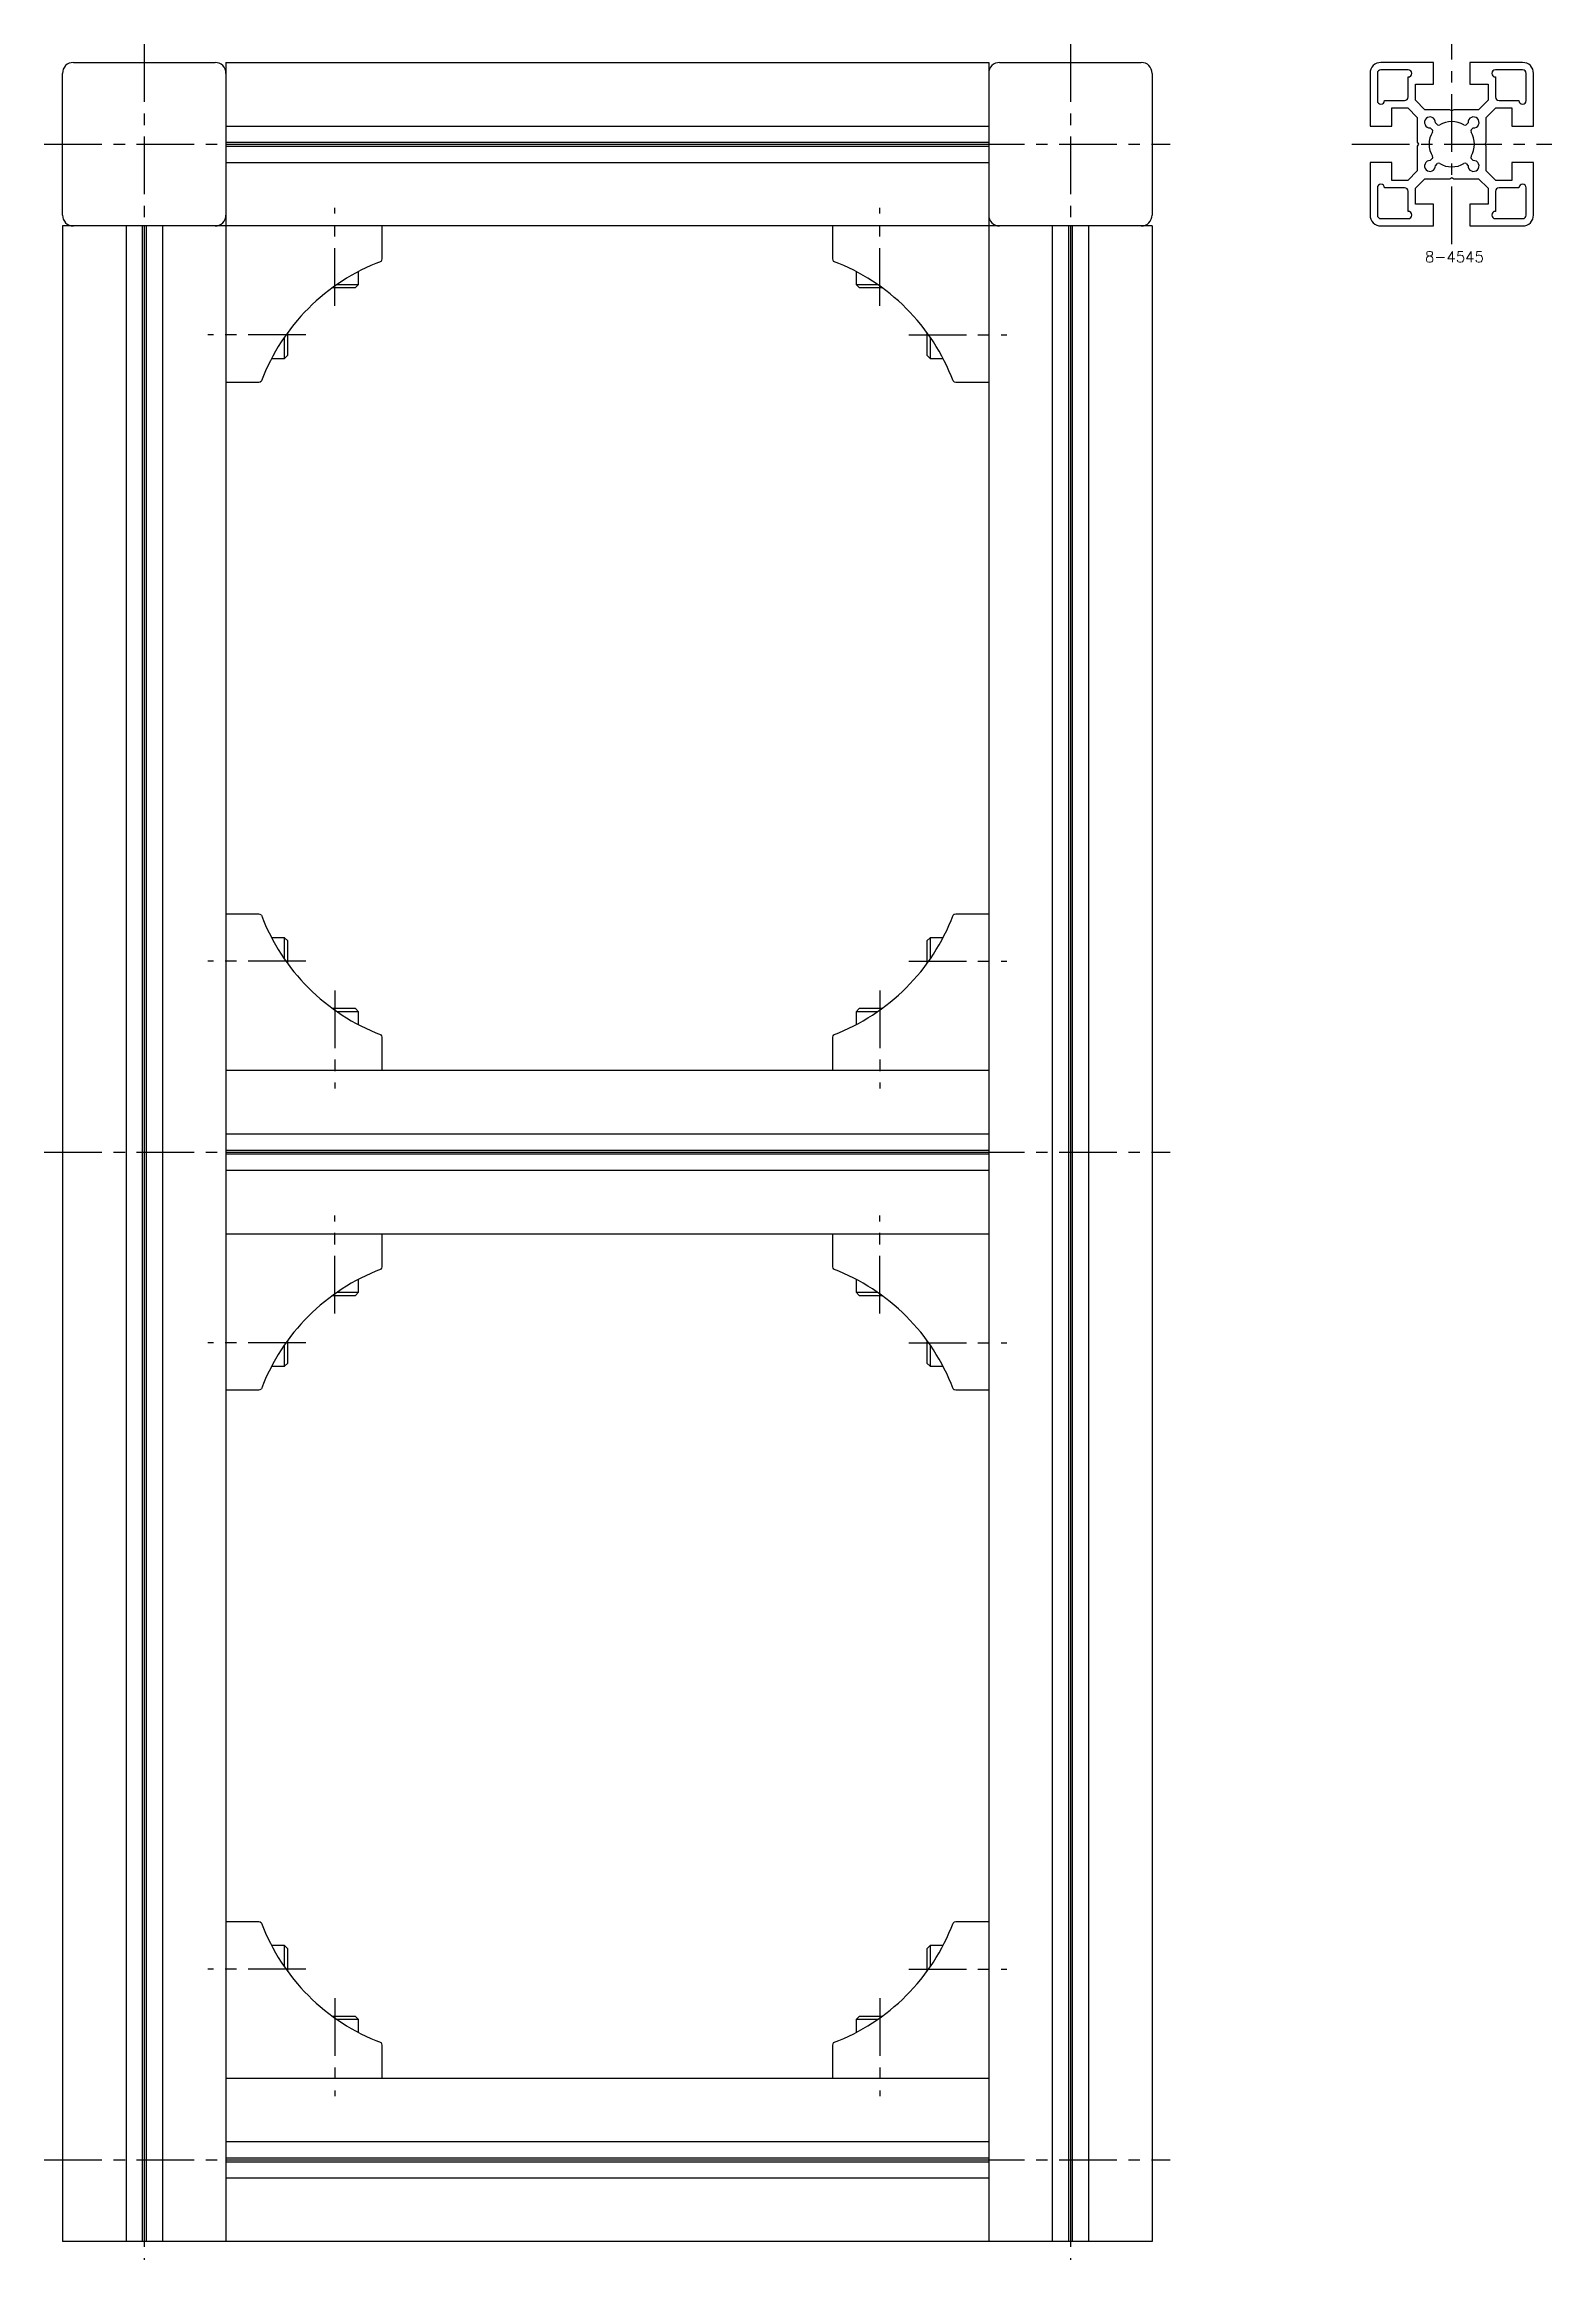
# Model space of a CAD drawing. Extents: x -5 to 776, y -8 to 975.
# Drawn here: x 361 to 776, y 5 to 615 of the extents above; entities that cross this region are included whole.
import ezdxf

# ---------------------------------------------------------------- set-up
doc = ezdxf.new("R2010")
doc.units = 0
doc.header["$LTSCALE"] = 0.5
doc.linetypes.add('CENTER', pattern=[50.8, 31.75, -6.35, 6.35, -6.35])
for name, color, linetype in [('MSM_CENTER', 1, 'CENTER'), ('MSM_CONTINUOUS', 7, 'CONTINUOUS'), ('MSM_PART_NUMBER', 7, 'CONTINUOUS')]:
    doc.layers.add(name, color=color, linetype=linetype)
doc.styles.get("Standard").update_dxf_attribs({"font": 'txt.shx', "height": 3, "bigfont": 'bigfont.shx'})

# ---------------------------------------------------------------- blocks, each defined once
blk = doc.blocks.new('*U10')
at = {"layer": 'MSM_PART_NUMBER'}
blk.add_text('8-4545', height=3, dxfattribs=at).set_placement((741.12, 554.97))

msp = doc.modelspace()

# ---------------------------------------------------------------- linework, layer by layer
at = {"layer": 'MSM_CENTER'}
for p, q in [((388.5, 615), (388.5, 5)), ((643.5, 615), (643.5, 5)), ((748.5, 560), (748.5, 615)), ((361, 587.5), (671, 587.5)), ((721, 587.5), (776, 587.5)), ((441, 543), (441, 570)), ((591, 543), (591, 570)), ((433, 535), (406, 535)), ((599, 535), (626, 535)), ((433, 362.5), (406, 362.5)), ((599, 362.5), (626, 362.5)), ((441, 354.5), (441, 327.5)), ((591, 354.5), (591, 327.5)), ((361, 310), (671, 310)), ((441, 265.5), (441, 292.5)), ((591, 265.5), (591, 292.5)), ((433, 257.5), (406, 257.5)), ((599, 257.5), (626, 257.5)), ((433, 85), (406, 85)), ((599, 85), (626, 85)), ((441, 77), (441, 50)), ((591, 77), (591, 50)), ((361, 32.5), (671, 32.5))]:
    msp.add_line(p, q, dxfattribs=at)
at = {"layer": 'MSM_CONTINUOUS'}
for p, q in [((369, 610), (408, 610)), ((411, 610), (411, 10)), ((411, 610), (621, 610)), ((621, 610), (621, 10)), ((624, 610), (663, 610)), ((743.5, 610), (729, 610)), ((743.5, 604), (743.5, 610)), ((768, 610), (753.5, 610)), ((753.5, 610), (753.5, 604)), ((366, 568), (366, 607)), ((666, 607), (666, 568)), ((726, 607), (726, 592.5)), ((728, 607), (728, 599.5)), ((736.5, 608), (729, 608)), ((736.5, 600.5), (736.5, 606)), ((738.5, 599.62), (738.5, 604)), ((738.5, 604), (743.5, 604)), ((753.5, 604), (758.5, 604)), ((758.5, 604), (758.5, 599.62)), ((768, 608), (760.5, 608)), ((760.5, 606), (760.5, 600.5)), ((769, 599.5), (769, 607)), ((771, 592.5), (771, 607)), ((730, 599.5), (735.5, 599.5)), ((741.12, 597), (738.5, 599.62)), ((758.5, 599.62), (755.88, 597)), ((761.5, 599.5), (767, 599.5)), ((411, 592.5), (621, 592.5)), ((726, 592.5), (732, 592.5)), ((732, 592.5), (732, 597.5)), ((732, 597.5), (736.38, 597.5)), ((736.38, 597.5), (739, 594.88)), ((739, 594.88), (739, 588.02)), ((747.98, 597), (741.12, 597)), ((742.58, 592), (743.14, 591.45)), ((744.55, 592.86), (744, 593.42)), ((748.5, 596.7), (747.98, 597)), ((749.02, 597), (748.5, 596.7)), ((755.88, 597), (749.02, 597)), ((753, 593.42), (752.45, 592.86)), ((753.86, 591.45), (754.42, 592)), ((758, 594.88), (760.62, 597.5)), ((758, 588.02), (758, 594.88)), ((760.62, 597.5), (765, 597.5)), ((765, 597.5), (765, 592.5)), ((765, 592.5), (771, 592.5)), ((411, 588.02), (621, 588.02)), ((411, 587.5), (621, 587.5)), ((411, 586.98), (621, 586.98)), ((739, 588.02), (739.3, 587.5)), ((739.3, 587.5), (739, 586.98)), ((739, 586.98), (739, 580.12)), ((757.7, 587.5), (758, 588.02)), ((758, 586.98), (757.7, 587.5)), ((758, 580.12), (758, 586.98)), ((411, 582.5), (621, 582.5)), ((732, 582.5), (726, 582.5)), ((726, 582.5), (726, 568)), ((732, 577.5), (732, 582.5)), ((739, 580.12), (736.38, 577.5)), ((743.14, 583.55), (742.58, 583)), ((744, 581.58), (744.55, 582.14)), ((752.45, 582.14), (753, 581.58)), ((754.42, 583), (753.86, 583.55)), ((760.62, 577.5), (758, 580.12)), ((771, 582.5), (765, 582.5)), ((765, 582.5), (765, 577.5)), ((771, 568), (771, 582.5)), ((728, 575.5), (728, 568)), ((735.5, 575.5), (730, 575.5)), ((736.38, 577.5), (732, 577.5)), ((736.5, 569), (736.5, 574.5)), ((738.5, 575.38), (741.12, 578)), ((738.5, 571), (738.5, 575.38)), ((741.12, 578), (747.98, 578)), ((747.98, 578), (748.5, 578.3)), ((748.5, 578.3), (749.02, 578)), ((749.02, 578), (755.88, 578)), ((755.88, 578), (758.5, 575.38)), ((758.5, 575.38), (758.5, 571)), ((760.5, 574.5), (760.5, 569)), ((765, 577.5), (760.62, 577.5)), ((767, 575.5), (761.5, 575.5)), ((769, 568), (769, 575.5)), ((743.5, 571), (738.5, 571)), ((743.5, 565), (743.5, 571)), ((758.5, 571), (753.5, 571)), ((753.5, 571), (753.5, 565)), ((666, 565), (366, 565)), ((366, 565), (366, 10)), ((383.5, 565), (383.5, 10)), ((387.98, 565), (387.98, 10)), ((388.5, 565), (388.5, 10)), ((389.02, 565), (389.02, 10)), ((393.5, 565), (393.5, 10)), ((454, 555.91), (454, 565)), ((578, 565), (578, 555.91)), ((638.5, 565), (638.5, 10)), ((642.98, 565), (642.98, 10)), ((643.5, 565), (643.5, 10)), ((644.02, 565), (644.02, 10)), ((648.5, 565), (648.5, 10)), ((666, 565), (666, 10)), ((729, 567), (736.5, 567)), ((729, 565), (743.5, 565)), ((753.5, 565), (768, 565)), ((760.5, 567), (768, 567)), ((447.5, 548.87), (447.5, 552.42)), ((584.5, 552.42), (584.5, 548.87)), ((440.39, 548), (446.63, 548)), ((441.61, 548.87), (447.5, 548.87)), ((446.63, 548), (447.5, 548.87)), ((584.5, 548.87), (585.37, 548)), ((584.5, 548.87), (590.39, 548.87)), ((585.37, 548), (591.61, 548)), ((427.13, 528.5), (427.13, 534.39)), ((428, 529.37), (428, 535.61)), ((604, 535.61), (604, 529.37)), ((604.87, 534.39), (604.87, 528.5)), ((423.58, 528.5), (427.13, 528.5)), ((427.13, 528.5), (428, 529.37)), ((604, 529.37), (604.87, 528.5)), ((604.87, 528.5), (608.42, 528.5)), ((411, 522), (420.09, 522)), ((611.91, 522), (621, 522)), ((420.09, 375.5), (411, 375.5)), ((621, 375.5), (611.91, 375.5)), ((427.13, 369), (423.58, 369)), ((428, 368.13), (427.13, 369)), ((427.13, 363.11), (427.13, 369)), ((428, 361.89), (428, 368.13)), ((604.87, 369), (604, 368.13)), ((604, 368.13), (604, 361.89)), ((608.42, 369), (604.87, 369)), ((604.87, 369), (604.87, 363.11)), ((446.63, 349.5), (440.39, 349.5)), ((447.5, 348.63), (441.61, 348.63)), ((447.5, 348.63), (446.63, 349.5)), ((447.5, 345.08), (447.5, 348.63)), ((585.37, 349.5), (584.5, 348.63)), ((584.5, 348.63), (584.5, 345.08)), ((590.39, 348.63), (584.5, 348.63)), ((591.61, 349.5), (585.37, 349.5)), ((454, 332.5), (454, 341.59)), ((578, 341.59), (578, 332.5)), ((411, 332.5), (621, 332.5)), ((411, 315), (621, 315)), ((411, 310.52), (621, 310.52)), ((411, 310), (621, 310)), ((411, 309.48), (621, 309.48)), ((411, 305), (621, 305)), ((411, 287.5), (621, 287.5)), ((454, 278.41), (454, 287.5)), ((578, 287.5), (578, 278.41)), ((447.5, 271.37), (447.5, 274.92)), ((584.5, 274.92), (584.5, 271.37)), ((440.39, 270.5), (446.63, 270.5)), ((441.61, 271.37), (447.5, 271.37)), ((446.63, 270.5), (447.5, 271.37)), ((584.5, 271.37), (585.37, 270.5)), ((584.5, 271.37), (590.39, 271.37)), ((585.37, 270.5), (591.61, 270.5)), ((427.13, 251), (427.13, 256.89)), ((428, 251.87), (428, 258.11)), ((604, 258.11), (604, 251.87)), ((604.87, 256.89), (604.87, 251)), ((423.58, 251), (427.13, 251)), ((427.13, 251), (428, 251.87)), ((604, 251.87), (604.87, 251)), ((604.87, 251), (608.42, 251)), ((411, 244.5), (420.09, 244.5)), ((611.91, 244.5), (621, 244.5)), ((420.09, 98), (411, 98)), ((621, 98), (611.91, 98)), ((427.13, 91.5), (423.58, 91.5)), ((428, 90.63), (427.13, 91.5)), ((427.13, 85.61), (427.13, 91.5)), ((604.87, 91.5), (604, 90.63)), ((608.42, 91.5), (604.87, 91.5)), ((604.87, 91.5), (604.87, 85.61)), ((428, 84.39), (428, 90.63)), ((604, 90.63), (604, 84.39)), ((446.63, 72), (440.39, 72)), ((447.5, 71.13), (441.61, 71.13)), ((447.5, 71.13), (446.63, 72)), ((447.5, 67.58), (447.5, 71.13)), ((585.37, 72), (584.5, 71.13)), ((584.5, 71.13), (584.5, 67.58)), ((590.39, 71.13), (584.5, 71.13)), ((591.61, 72), (585.37, 72)), ((454, 55), (454, 64.09)), ((578, 64.09), (578, 55)), ((411, 55), (621, 55)), ((411, 37.5), (621, 37.5)), ((411, 33.02), (621, 33.02)), ((411, 32.5), (621, 32.5)), ((411, 31.98), (621, 31.98)), ((411, 27.5), (621, 27.5)), ((666, 10), (366, 10))]:
    msp.add_line(p, q, dxfattribs=at)
for centre, radius, start, end in [((369, 607), 3, 90, 180), ((408, 607), 3, 0, 90), ((624, 607), 3, 90, 180), ((663, 607), 3, 0, 90), ((729, 607), 3, 90, 180), ((768, 607), 3, 0, 90), ((729, 607), 1, 90, 180), ((736.5, 607), 1, 270, 90), ((760.5, 607), 1, 90, 270), ((768, 607), 1, 0, 90), ((729, 599.5), 1, 180, 0), ((735.5, 600.5), 1, 270, 0), ((761.5, 600.5), 1, 180, 270), ((768, 599.5), 1, 180, 0), ((742.5, 593.5), 1.5, 356.81031, 273.18969), ((744.91, 593.21), 0.5, 225, 302.16041), ((748.5, 587.5), 6.25, 57.83959, 122.16041), ((752.09, 593.21), 0.5, 237.83958, 315), ((754.5, 593.5), 1.5, 266.81031, 183.18969), ((748.5, 587.5), 6.25, 147.83959, 212.16041), ((742.79, 591.09), 0.5, 327.83958, 45), ((754.21, 591.09), 0.5, 135, 212.16041), ((748.5, 587.5), 6.25, 327.83959, 32.16041), ((742.5, 581.5), 1.5, 86.81031, 3.18969), ((742.79, 583.91), 0.5, 315, 32.16041), ((744.91, 581.79), 0.5, 57.83958, 135), ((748.5, 587.5), 6.25, 237.83959, 302.16041), ((752.09, 581.79), 0.5, 45, 122.1604), ((754.5, 581.5), 1.5, 176.81031, 93.18969), ((754.21, 583.91), 0.5, 147.83959, 225), ((729, 575.5), 1, 0, 180), ((735.5, 574.5), 1, 0, 90), ((761.5, 574.5), 1, 90, 180), ((768, 575.5), 1, 0, 180), ((369, 568), 3, 180, 270), ((408, 568), 3, 270, 0), ((624, 568), 3, 180, 270), ((663, 568), 3, 270, 0), ((729, 568), 3, 180, 270), ((729, 568), 1, 180, 270), ((736.5, 568), 1, 270, 90), ((760.5, 568), 1, 90, 270), ((768, 568), 1, 270, 0), ((768, 568), 3, 270, 0), ((473.78, 502.22), 56.67, 110.7505, 159.2495), ((453, 555.91), 1, 315, 0), ((579, 555.91), 1, 180, 225), ((558.22, 502.22), 56.67, 20.7505, 69.2495), ((420.09, 523), 1, 270, 315), ((611.91, 523), 1, 225, 270), ((420.09, 374.5), 1, 45, 90), ((473.78, 395.28), 56.67, 200.7505, 249.2495), ((558.22, 395.28), 56.67, 290.7505, 339.2495), ((611.91, 374.5), 1, 90, 135), ((453, 341.59), 1, 0, 45), ((579, 341.59), 1, 135, 180), ((473.78, 224.72), 56.67, 110.7505, 159.2495), ((453, 278.41), 1, 315, 0), ((579, 278.41), 1, 180, 225), ((558.22, 224.72), 56.67, 20.7505, 69.2495), ((420.09, 245.5), 1, 270, 315), ((611.91, 245.5), 1, 225, 270), ((420.09, 97), 1, 45, 90), ((473.78, 117.78), 56.67, 200.7505, 249.2495), ((558.22, 117.78), 56.67, 290.7505, 339.2495), ((611.91, 97), 1, 90, 135), ((453, 64.09), 1, 0, 45), ((579, 64.09), 1, 135, 180)]:
    msp.add_arc(centre, radius, start, end, dxfattribs=at)

# ---------------------------------------------------------------- block references
msp.add_blockref('*U10', (0, 0), dxfattribs=at)

doc.saveas('drawing.dxf')
